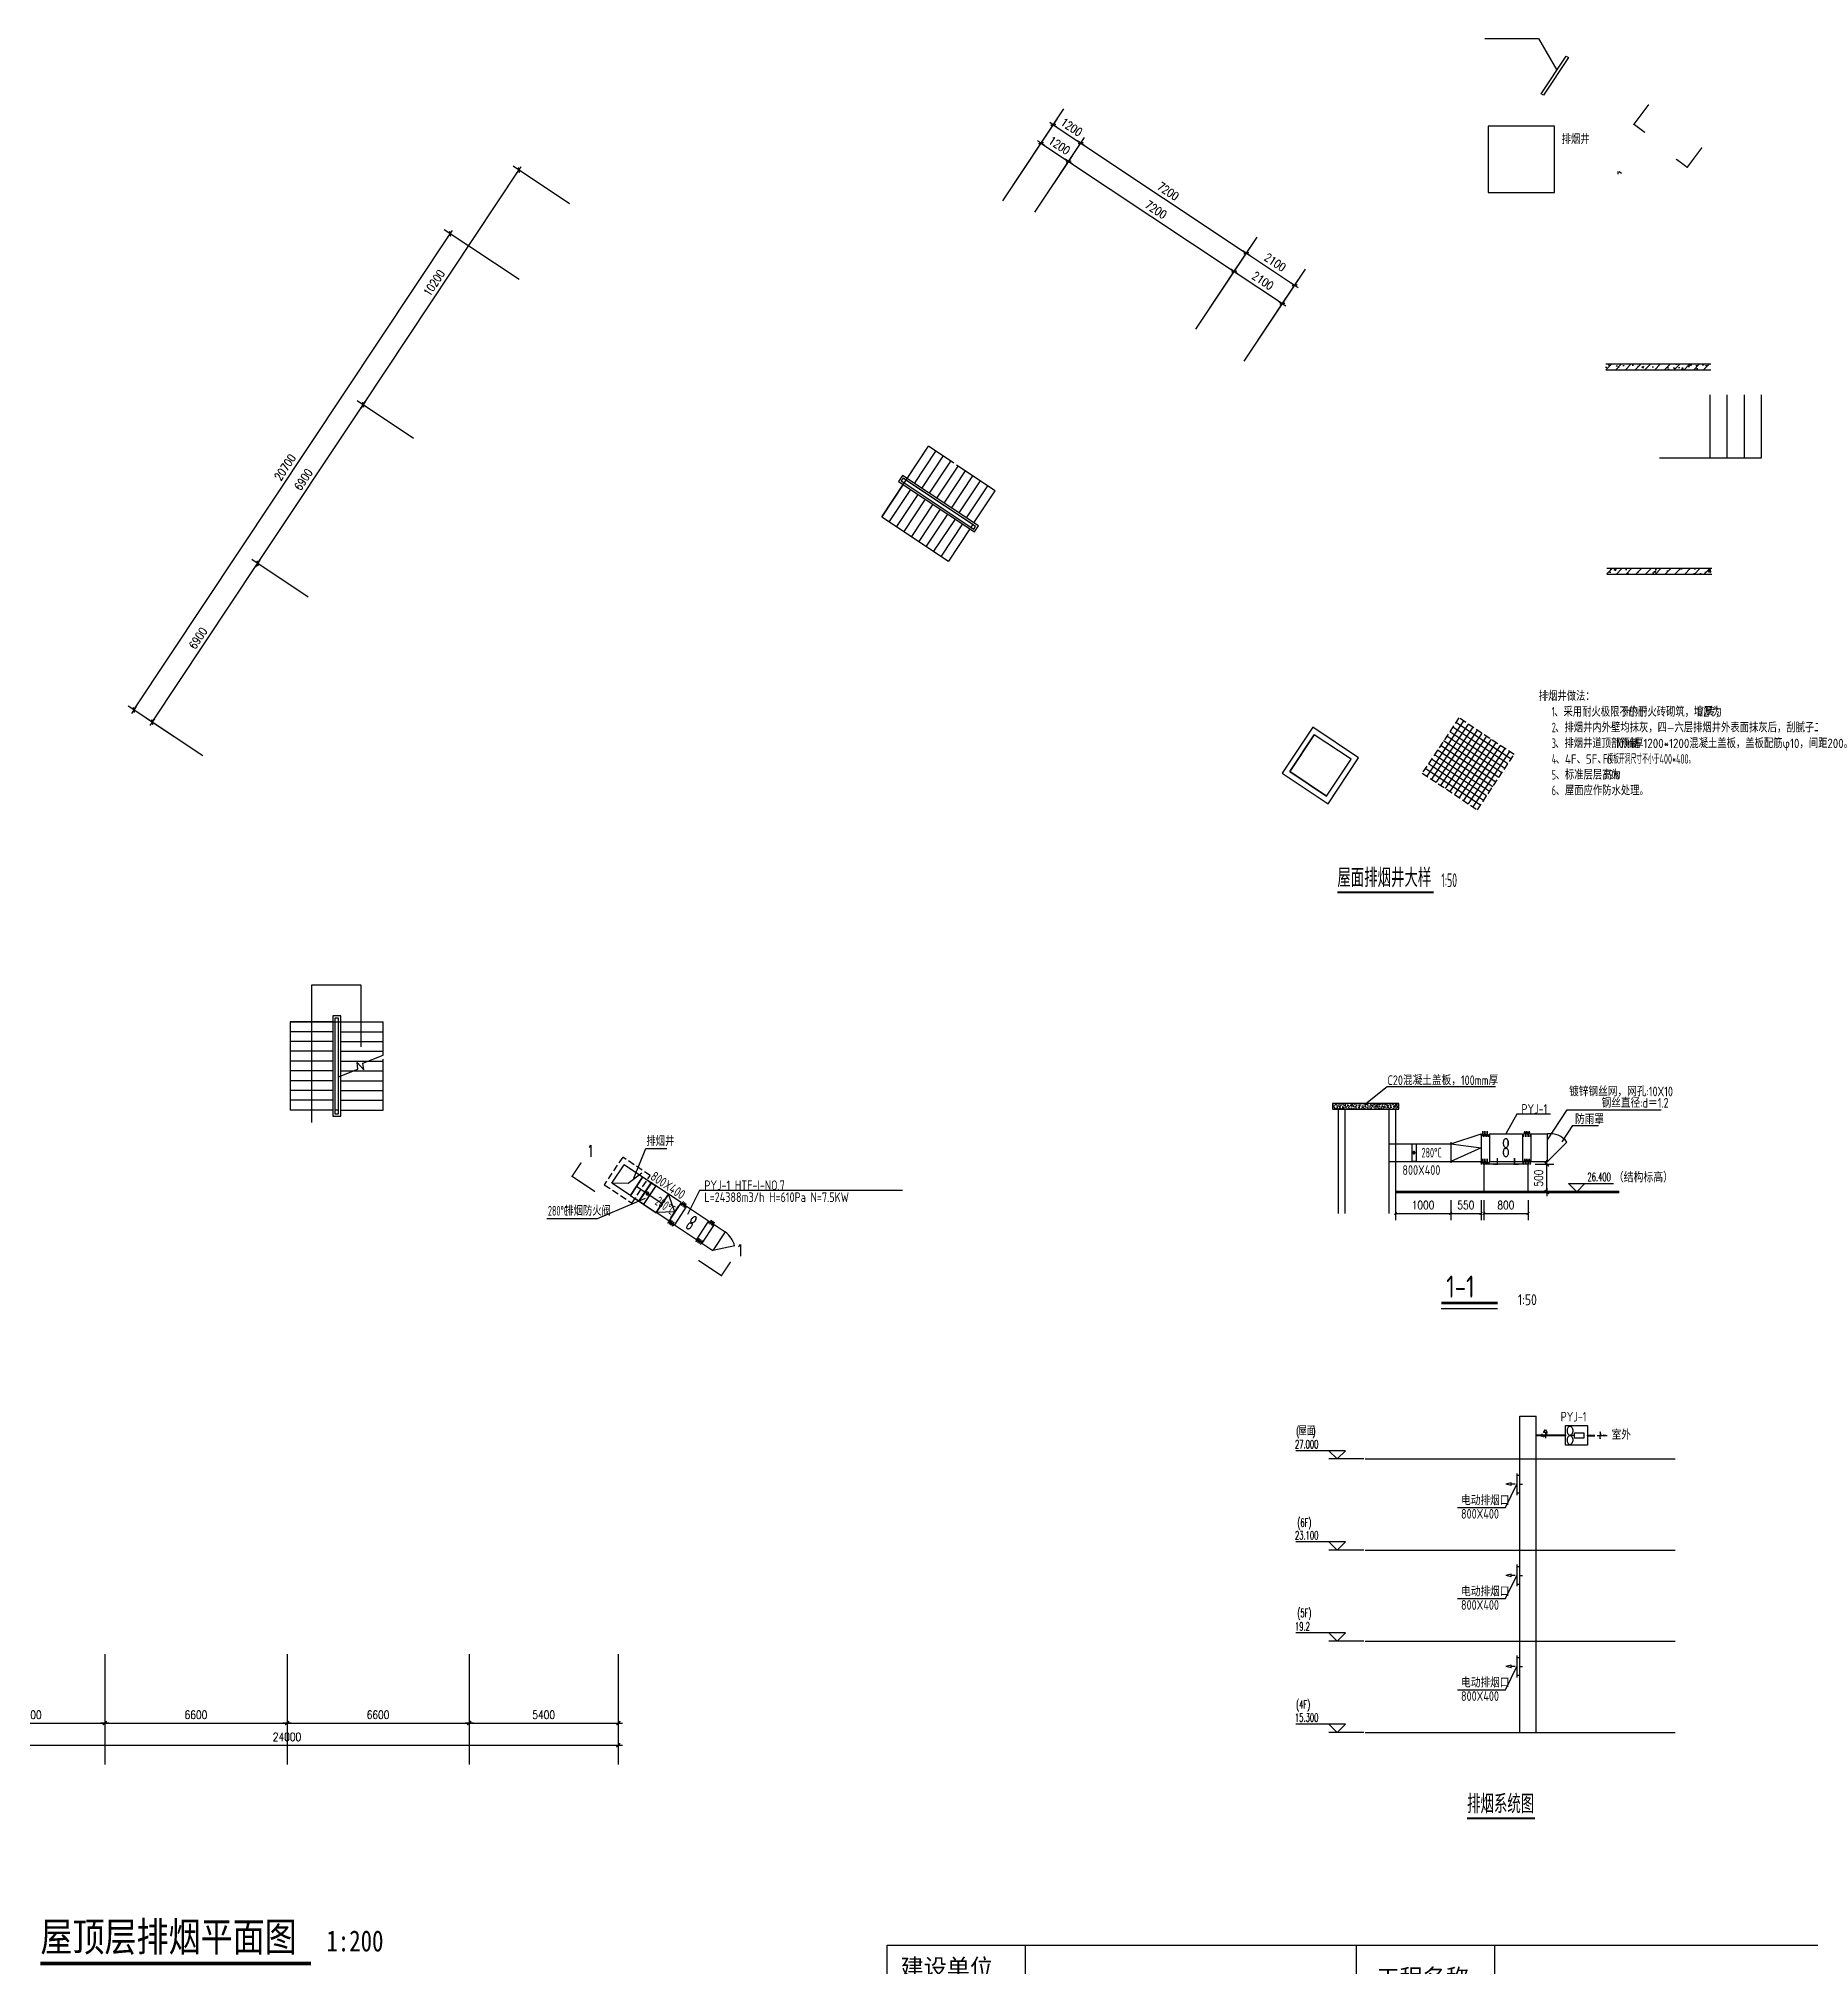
# Model space of a CAD drawing. Extents: x -149393 to 1177518, y -366685 to 296590.
# Drawn here: x 657691 to 721839, y -356060 to -286281 of the extents above; entities that cross this region are included whole.
import ezdxf
from ezdxf.enums import TextEntityAlignment as Align

# ---------------------------------------------------------------- set-up
doc = ezdxf.new("R2010")
doc.units = 0
doc.header["$LTSCALE"] = 1000
doc.header["$MEASUREMENT"] = 0
doc.linetypes.add('CENTER2', pattern=[1.125, 0.75, -0.125, 0.125, -0.125])
doc.linetypes.add('DASH', pattern=[0.35, 0.25, -0.1])
doc.layers.get('0').update_dxf_attribs({"linetype": 'CONTINUOUS'})
doc.layers.get('Defpoints').update_dxf_attribs({"linetype": 'CONTINUOUS'})
for name, color, linetype in [('A-WAL', 2, 'CONTINUOUS'), ('ACS_SFG_FK', 7, 'CONTINUOUS'), ('AXIS', 3, 'CONTINUOUS'), ('COLUMN', 9, 'CONTINUOUS'), ('DIM_ELEV', 3, 'CONTINUOUS'), ('DIM_SYMB', 3, 'CONTINUOUS'), ('DUCT-回风阀门', 7, 'CONTINUOUS'), ('DUCT-排烟中心线', 5, 'CENTER2'), ('DUCT-排烟法兰', 4, 'CONTINUOUS'), ('DUCT-排烟管', 2, 'CONTINUOUS'), ('DUCT-排烟管端线', 4, 'CONTINUOUS'), ('DUCT-排烟阀门', 7, 'CONTINUOUS'), ('DUCT-防排烟管设备', 7, 'CONTINUOUS'), ('JYFK', 2, 'CONTINUOUS'), ('PIPE-空冷凝水', 150, 'CENTER2'), ('PUB_DIM', 3, 'CONTINUOUS'), ('PUB_TEXT', 7, 'CONTINUOUS'), ('PUB_TITLE', 253, 'CONTINUOUS'), ('STAIR', 2, 'CONTINUOUS'), ('TEL_SYMB', 3, 'CONTINUOUS'), ('TH_TEXT', 7, 'CONTINUOUS'), ('WALL', 9, 'CONTINUOUS'), ('通风', 3, 'CONTINUOUS'), ('采暖', 6, 'CONTINUOUS'), ('防排烟', 3, 'CONTINUOUS')]:
    doc.layers.add(name, color=color, linetype=linetype)
doc.layers.add('DUCT-排风管', color=31, linetype='CONTINUOUS', lineweight=40)
doc.styles.add('_TCH_DIM', font='SIMPLEX', dxfattribs={"bigfont": 'GBCBIG'})
doc.styles.add('_TCH_LABEL', font='COMPLEX', dxfattribs={"bigfont": 'GBCBIG'})
doc.styles.add('_TEL_DIM', font='', dxfattribs={"width": 0.8, "height": 3.5})
doc.styles.add('_TXT', font='SIMPLEX.shx', dxfattribs={"width": 0.6})
doc.styles.add('DIM_FONT', font='SIMPLEX.shx', dxfattribs={"width": 0.8})
doc.styles.get("Standard").update_dxf_attribs({"font": 'gbenor.shx', "bigfont": 'gbcbig.shx'})
doc.styles.add('宋体', font='')
doc.styles.add('样式 1', font='TSSDENG', dxfattribs={"width": 0.8, "height": 3000, "bigfont": 'TSSDCHN'})
doc.styles.get('_TEL_DIM').set_extended_font_data('SimSun')
doc.styles.get('宋体').set_extended_font_data('SimSun')
doc.dimstyles.new('DIMN', dxfattribs={"dimtxt": 300, "dimasz": 1, "dimexe": 250, "dimexo": 300, "dimgap": 150, "dimtad": 1, "dimdec": 0, "dimdsep": 46, "dimtxsty": 'DIM_FONT', "dimblk": '_DIMX', "dimcen": 2.5, "dimclrt": 7, "dimadec": 0, "dimazin": 0, "dimtfac": 1, "dimtdec": 0, "dimtix": 1, "dimtmove": 2, "dimatfit": 3, "dimldrblk": '_DIMX', "dimfxl": 1, "dimtolj": 1, "dimarcsym": 0})
doc.dimstyles.new('DIMN$0', dxfattribs={"dimtxt": 300, "dimasz": 1, "dimexe": 250, "dimexo": 300, "dimgap": 150, "dimtad": 1, "dimdec": 0, "dimzin": 0, "dimdsep": 46, "dimtxsty": 'DIM_FONT', "dimblk": '_DIMX', "dimcen": 0.09, "dimclrt": 7, "dimadec": 0, "dimazin": 0, "dimtfac": 1, "dimtdec": 0, "dimtix": 1, "dimtmove": 2, "dimatfit": 3, "dimldrblk": '_DIMX', "dimfxl": 1, "dimtolj": 1, "dimtzin": 0, "dimarcsym": 0})

msp = doc.modelspace()

# ---------------------------------------------------------------- texts
at = {"color": 252, "style": '_TXT', "width": 0.6}
msp.add_text('26.400', height=300, dxfattribs=at).set_placement((713796.3, -327655.3))
at = {"layer": 'A-WAL', "color": 0, "style": '_TCH_DIM'}
msp.add_text('（结构标高）', height=357.45, dxfattribs=at).set_placement((714751, -327700))
at = {"layer": 'DIM_ELEV', "color": 7}
for s, style, width, p in [('(', '_TXT', 0.6, (703247.3, -336862.4)), ('屋面', '样式 1', 0.8, (703321.5, -336862.4)), (')', '_TXT', 0.6, (703840.5, -336862.4)), ('27.000', '_TXT', 0.6, (703203.1, -337334)), ('(6F)', '_TXT', 0.6, (703290.3, -340173.2)), ('23.100', '_TXT', 0.6, (703203.1, -340634)), ('(5F)', '_TXT', 0.6, (703290, -343448.1, -5541.1)), ('19.2', '_TXT', 0.6, (703203.1, -343934, -5541.1)), ('(4F)', '_TXT', 0.6, (703245.4, -346761)), ('15.300', '_TXT', 0.6, (703203.1, -347234))]:
    msp.add_text(s, height=300, dxfattribs=dict(at, style=style, width=width)).set_placement(p)
at = {"layer": 'DIM_SYMB', "color": 7}
for s, p in [('屋面排烟井大样', (704737.7, -317011.2)), ('排烟系统图', (709437.7, -350549.6))]:
    msp.add_text(s, height=675.18, dxfattribs=at).set_placement(p)
at = {"layer": 'DIM_SYMB', "color": 7, "width": 0.6}
msp.add_text('1:50', height=500, dxfattribs=at).set_placement((708501.3, -317011.2))
at = {"layer": 'DIM_SYMB', "color": 7, "style": '_TCH_LABEL', "width": 0.705882}
for p in [(677560.8, -326780.8), (682971.8, -330375.8)]:
    msp.add_text('1', height=425, dxfattribs=at).set_placement(p)
at = {"layer": 'DUCT-排烟阀门', "width": 0.6}
for rotation, p in [(0.063171, (707786.1, -326801.6, 3000)), (326.203875, (679991.9, -328482, 3000))]:
    msp.add_text('280%%dC', height=350, rotation=rotation, dxfattribs=at).set_placement(p)
at = {"layer": 'PUB_TEXT', "style": '样式 1', "width": 0.8}
for s, p in [('PYJ-1', (711404.6, -325217.6, -3000)), ('PYJ-1 HTF-I-NO.7  ', (681808.9, -327982.2)), ('L=24388m3/h H=610Pa N=7.5KW', (681808.9, -328414.3))]:
    msp.add_text(s, height=350, dxfattribs=at).set_placement(p)
msp.add_text('1:50', height=400, dxfattribs=at).set_placement((711622.2, -331951.3, 3000), align=Align.MIDDLE)
at = {"layer": 'TEL_SYMB', "color": 7, "style": '_TEL_DIM', "width": 0.8}
for s, height, p in [('屋顶层排烟平面图', 1063.29, (657761.2, -355550.9)), ('1:200', 759.49, (668118.8, -355550.9))]:
    msp.add_text(s, height=height, dxfattribs=at).set_placement(p)
at = {"layer": 'TH_TEXT'}
for s, height, p in [('排烟井', 337.59, (712863.2, -290099.8)), ('排烟井做法：', 337.59, (712033.9, -310265.1)), ('、采用耐火极限不小于', 337.59, (712591.3, -310834.9)), ('的耐火砖砌筑，墙厚为', 337.59, (715293.7, -310834.9)), ('砖；', 337.59, (718083.6, -310834.9)), ('、排烟井内外壁均抹灰，四—六层排烟井外表面抹灰后，刮腻子二遍，乳胶漆二遍；', 337.589, (712626.3, -311404.7)), ('、排烟井道顶部预制', 337.59, (712626.3, -311974.5)), ('厚1200*1200混凝土盖板，盖板配筋φ10，间距200。', 337.589, (715485.5, -311974.5)), ('、4F、5F、6', 337.59, (712643.8, -312544.3)), ('、标准层层高为', 337.59, (712643.8, -313114)), ('、屋面应作防水处理。', 337.59, (712643.8, -313683.8)), ('。', 337.6, (714819.6, -313114)), ('排烟井', 337.59, (679709.2, -326383.8)), ('排烟防火阀', 337.59, (676738.3, -328906.7))]:
    msp.add_text(s, height=height, dxfattribs=at).set_placement(p)
at = {"layer": 'TH_TEXT', "width": 0.6}
for s, p in [('1', (712503.8, -310834.9)), ('3h', (715048.7, -310834.9)), ('1/2', (717751.1, -310834.9)), ('2', (712503.8, -311404.7)), ('3', (712503.8, -311974.5)), ('100mm', (714838, -311974.5)), ('4', (712503.8, -312544.3)), ('F顶板开洞尺寸不小于400*400。', (714364, -312544.3)), ('5', (712503.8, -313114)), ('3.9m', (714364, -313114)), ('6', (712503.8, -313683.8)), ('280%%dC', (676143.3, -328906.7))]:
    msp.add_text(s, height=350, dxfattribs=at).set_placement(p)
at = {"layer": '通风', "color": 7, "style": '样式 1', "width": 0.8}
for s, height, p in [('C20混凝土盖板，100mm厚', 350, (706556.6, -324179.2)), ('镀锌钢丝网，网孔:10X10 ', 350, (713133.8, -324585.1)), ('钢丝直径:d＝1.2 ', 350, (714308.4, -324999.3)), ('防雨罩 ', 350, (713347.4, -325590.5)), ('800X400', 350, (707094.4, -327431.1)), ('1-1', 800, (708682.2, -331877.1, 3000)), ('PYJ-1', 350, (712826.7, -336362.9)), ('电动排烟口', 350, (709220.6, -339392.8)), ('800X400', 350, (709217.1, -339880.5)), ('电动排烟口', 350, (709220.6, -342692.8)), ('800X400', 350, (709217.1, -343180.5)), ('电动排烟口', 350, (709220.6, -345992.8)), ('800X400', 350, (709217.1, -346480.5))]:
    msp.add_text(s, height=height, dxfattribs=at).set_placement(p)
msp.add_text('800X400', height=350, rotation=326.4, dxfattribs=at).set_placement((679823, -327574.4))
msp.add_text('室外', height=350, dxfattribs=at).set_placement((715024.5, -336841.3, -6041.1), align=Align.MIDDLE_CENTER)

# ---------------------------------------------------------------- blocks, each defined once
blk = doc.blocks.new('TRUIO')
at = {"layer": '通风'}
for p, q in [((115223, 200785), (115223, 200285)), ((115373, 200785), (115373, 200285)), ((115373, 200785), (115973, 200785)), ((115973, 200785), (115973, 200285)), ((116123, 200785), (116123, 200285)), ((115373, 200285), (115973, 200285))]:
    blk.add_line(p, q, dxfattribs=at)
at = {"layer": '通风', "extrusion": (0, 0, -1)}
for centre, major_axis, start_param, end_param in [((115795, 200619), (165, 0), 3.141593, 3.349067), ((115795, 200619), (-165, 0), -0.207474, 0), ((115734, 200632), (103, 0), 3.349067, 3.611778), ((115696, 200651), (-60.4, 0), 0.470186, 0.886939), ((115673, 200680), (23, 0), 4.028532, 4.712389), ((115673, 200680), (-23, 0), 1.570796, 2.254653), ((115649, 200651), (60.4, 0), -0.886939, -0.470186), ((115611, 200632), (103, 0), -0.470186, -0.207474), ((115551, 200619), (-165, 0), 2.934119, 3.141593), ((115551, 200619), (165, 0), 0, 0.207474), ((115795, 200453), (165, 0), 3.141593, 3.349067), ((115795, 200453), (-165, 0), -0.207474, 0), ((115734, 200607), (-103, 0), -0.470186, -0.207474), ((115734, 200465), (103, 0), 3.349067, 3.611778), ((115734, 200440), (-103, 0), -0.470186, -0.207474), ((115696, 200588), (60.4, 0), 2.254653, 2.671407), ((115696, 200484), (-60.4, 0), 0.470186, 0.886939), ((115696, 200421), (60.4, 0), 2.254653, 2.671407), ((115673, 200559), (-23, 0), -1.570796, -0.886939), ((115673, 200513), (23, 0), 4.028532, 4.712389), ((115673, 200392), (-23, 0), -1.570796, -0.886939), ((115673, 200559), (-23, 0), 4.028532, 4.712389), ((115673, 200513), (23, 0), 4.712389, 5.396246), ((115673, 200392), (23, 0), 0.886939, 1.570796), ((115649, 200588), (-60.4, 0), 3.611778, 4.028532), ((115649, 200484), (60.4, 0), -0.886939, -0.470186), ((115649, 200421), (-60.4, 0), 3.611778, 4.028532), ((115611, 200607), (-103, 0), 3.349067, 3.611778), ((115611, 200465), (103, 0), -0.470186, -0.207474), ((115611, 200440), (-103, 0), 3.349067, 3.611778), ((115551, 200453), (-165, 0), 2.934119, 3.141593), ((115551, 200453), (165, 0), 0, 0.207474)]:
    blk.add_ellipse(centre, major_axis=major_axis, ratio=0.986111, start_param=start_param, end_param=end_param, dxfattribs=at)
at = {"layer": '通风'}
for centre, major_axis, start_param, end_param in [((115611, 200632), (-103, 0), 3.349067, 3.611778), ((115551, 200619), (-165, 0), 3.141593, 3.349067), ((115551, 200619), (165, 0), -0.207474, 0)]:
    blk.add_ellipse(centre, major_axis=major_axis, ratio=0.986111, start_param=start_param, end_param=end_param, dxfattribs=at)
blk.add_point((115673, 200524), dxfattribs=at)
at = {"layer": '采暖'}
for p, q in [((115233, 200735), (115223, 200785)), ((115253, 200835), (115233, 200735)), ((115273, 200735), (115253, 200835)), ((115293, 200835), (115273, 200735)), ((115313, 200735), (115293, 200835)), ((115333, 200835), (115313, 200735)), ((115353, 200735), (115333, 200835)), ((115373, 200785), (115353, 200735)), ((115973, 200785), (115993, 200735)), ((115993, 200735), (116013, 200835)), ((116013, 200835), (116033, 200735)), ((116033, 200735), (116053, 200835)), ((116053, 200835), (116073, 200735)), ((116073, 200735), (116093, 200835)), ((116093, 200835), (116113, 200735)), ((116113, 200735), (116123, 200785)), ((115233, 200235), (115223, 200285)), ((115253, 200335), (115233, 200235)), ((115273, 200235), (115253, 200335)), ((115293, 200335), (115273, 200235)), ((115313, 200235), (115293, 200335)), ((115333, 200335), (115313, 200235)), ((115353, 200235), (115333, 200335)), ((115373, 200285), (115353, 200235)), ((115973, 200285), (115993, 200235)), ((115993, 200235), (116013, 200335)), ((116013, 200335), (116033, 200235)), ((116033, 200235), (116053, 200335)), ((116053, 200335), (116073, 200235)), ((116073, 200235), (116093, 200335)), ((116093, 200335), (116113, 200235)), ((116113, 200235), (116123, 200285))]:
    blk.add_line(p, q, dxfattribs=at)
blk = doc.blocks.new('_ArchTick')
at = {"color": 0, "linetype": 'ByBlock', "const_width": 0.4}
blk.add_lwpolyline([(-0.5, -0.5), (0.5, 0.5)], dxfattribs=at)
blk = doc.blocks.new('*D774')
at = {"layer": 'Defpoints', "color": 0, "transparency": 16777216}
for p in [(706844, -328049), (708844, -328049), (708844, -328825)]:
    blk.add_point(p, dxfattribs=at)
at = {"layer": 'PUB_DIM', "color": 0, "lineweight": -2, "transparency": 16777216}
for p, q in [((706844, -328349), (706844, -329075)), ((708844, -328349), (708844, -329075)), ((706844, -328825), (708844, -328825))]:
    blk.add_line(p, q, dxfattribs=at)
at = {"layer": 'PUB_DIM', "color": 0, "lineweight": -2, "transparency": 16777216, "xscale": 100, "yscale": 100, "zscale": 100, "rotation": 180}
blk.add_blockref('_ArchTick', (706844, -328825), dxfattribs=at)
at = {"layer": 'PUB_DIM', "color": 0, "lineweight": -2, "transparency": 16777216, "xscale": 100, "yscale": 100, "zscale": 100}
blk.add_blockref('_ArchTick', (708844, -328825), dxfattribs=at)
at = {"layer": 'PUB_DIM', "color": 7, "transparency": 16777216, "insert": (707844, -328525), "char_height": 300, "attachment_point": 5, "style": 'DIM_FONT'}
blk.add_mtext('\\A1;1000', dxfattribs=at)
blk = doc.blocks.new('*D679')
at = {"layer": 'Defpoints', "color": 0, "transparency": 16777216}
for p in [(708844, -328049), (709944, -328049), (709944, -328825)]:
    blk.add_point(p, dxfattribs=at)
at = {"layer": 'PUB_DIM', "color": 0, "lineweight": -2, "transparency": 16777216}
for p, q in [((708844, -328349), (708844, -329075)), ((709944, -328349), (709944, -329075)), ((708844, -328825), (709944, -328825))]:
    blk.add_line(p, q, dxfattribs=at)
at = {"layer": 'PUB_DIM', "color": 0, "lineweight": -2, "transparency": 16777216, "xscale": 100, "yscale": 100, "zscale": 100, "rotation": 180}
blk.add_blockref('_ArchTick', (708844, -328825), dxfattribs=at)
at = {"layer": 'PUB_DIM', "color": 0, "lineweight": -2, "transparency": 16777216, "xscale": 100, "yscale": 100, "zscale": 100}
blk.add_blockref('_ArchTick', (709944, -328825), dxfattribs=at)
at = {"layer": 'PUB_DIM', "color": 7, "transparency": 16777216, "insert": (709394, -328525), "char_height": 300, "attachment_point": 5, "style": 'DIM_FONT'}
blk.add_mtext('\\A1;550', dxfattribs=at)
blk = doc.blocks.new('*D775')
at = {"layer": 'Defpoints', "color": 0, "transparency": 16777216}
for p in [(710044, -328049), (711644, -328049), (711644, -328825)]:
    blk.add_point(p, dxfattribs=at)
at = {"layer": 'PUB_DIM', "color": 0, "lineweight": -2, "transparency": 16777216}
for p, q in [((710044, -328349), (710044, -329075)), ((711644, -328349), (711644, -329075)), ((710044, -328825), (711644, -328825))]:
    blk.add_line(p, q, dxfattribs=at)
at = {"layer": 'PUB_DIM', "color": 0, "lineweight": -2, "transparency": 16777216, "xscale": 100, "yscale": 100, "zscale": 100, "rotation": 180}
blk.add_blockref('_ArchTick', (710044, -328825), dxfattribs=at)
at = {"layer": 'PUB_DIM', "color": 0, "lineweight": -2, "transparency": 16777216, "xscale": 100, "yscale": 100, "zscale": 100}
blk.add_blockref('_ArchTick', (711644, -328825), dxfattribs=at)
at = {"layer": 'PUB_DIM', "color": 7, "transparency": 16777216, "insert": (710844, -328525), "char_height": 300, "attachment_point": 5, "style": 'DIM_FONT'}
blk.add_mtext('\\A1;800', dxfattribs=at)
blk = doc.blocks.new('_DIMX')
blk.add_line((-150, 0), (150, 0))
at = {"const_width": 50}
blk.add_lwpolyline([(-70, -70), (70, 70)], dxfattribs=at)
blk = doc.blocks.new('yruiokiio')
for p, q in [((201810, 122150, 2600), (201810, 121363, 2600)), ((201710, 121757, 2600), (201610, 121757, 2600)), ((201710, 121442, 2600), (201710, 122072, 2600)), ((201710, 122072, 2600), (201810, 122072, 2600)), ((201810, 121442, 2600), (201710, 121442, 2600)), ((201879, 121757, 2600), (202022, 121757, 2600)), ((202022, 121707, 2600), (202022, 121806, 2600)), ((202022, 121806, 2600), (202207, 121757, 2600)), ((202022, 121707, 2600), (202207, 121757, 2600))]:
    blk.add_line(p, q)
blk = doc.blocks.new('SFFH3')
for p, q in [((-4, 0.3), (-5.8, 0)), ((-4, -0.3), (-5.8, 0)), ((-4, 0), (-4, 0.3)), ((0, 0), (-4, 0)), ((-4, 0), (-4, -0.3)), ((-1.9, 2), (-1.9, 0)), ((-1.4, 0), (-1.9, 2)), ((-2.4, 0), (-1.9, -2)), ((-1.9, -2), (-1.9, 0))]:
    blk.add_line(p, q)
blk = doc.blocks.new('$轴流风机$00000011')
for p, q in [((-500, 500, 0), (-500, -500, 0)), ((500, 500, 0), (-500, 500, 0)), ((-339, 135, 0), (-339, -135, 0)), ((88, 135, 0), (-339, 135, 0)), ((88, -135, 0), (88, 135, 0)), ((88, 0, 0), (288, 0, 0)), ((500, -500, 0), (500, 500, 0)), ((-500, -500, 0), (500, -500, 0)), ((-339, -135, 0), (88, -135, 0))]:
    blk.add_line(p, q)
for centre, radius, start, end in [((633, 238, 0), 465, 168.11261, 180), ((633, 238, 0), 465, 180, 191.88739), ((462, 274, 0), 291, 153.06034, 168.11261), ((462, 202, 0), 291, 191.88739, 206.93966), ((355, 329, 0), 170, 129.18213, 153.06034), ((355, 148, 0), 170, 206.93966, 230.81787), ((288, 410, 0), 64.8, 90, 129.18213), ((288, 66, 0), 64.8, 230.81787, 270), ((288, 410, 0), 64.8, 50.81787, 90), ((288, 66, 0), 64.8, 270, 309.18213), ((222, 329, 0), 170, 26.93966, 50.81787), ((222, 148, 0), 170, 309.18213, 333.06034), ((115, 274, 0), 291, 11.88739, 26.93966), ((115, 202, 0), 291, 333.06034, 348.11261), ((-56, 238, 0), 465, 0, 11.88739), ((-56, 238, 0), 465, 348.11261, 0), ((633, -238, 0), 465, 168.11261, 180), ((633, -238, 0), 465, 180, 191.88739), ((462, -202, 0), 291, 153.06034, 168.11261), ((462, -274, 0), 291, 191.88739, 206.93966), ((355, -148, 0), 170, 129.18213, 153.06034), ((355, -329, 0), 170, 206.93966, 230.81787), ((288, -66, 0), 64.8, 90, 129.18213), ((288, -410, 0), 64.8, 230.81787, 270), ((288, -66, 0), 64.8, 50.81787, 90), ((288, -410, 0), 64.8, 270, 309.18213), ((222, -148, 0), 170, 26.93966, 50.81787), ((222, -329, 0), 170, 309.18213, 333.06034), ((115, -202, 0), 291, 11.88739, 26.93966), ((115, -274, 0), 291, 333.06034, 348.11261), ((-56, -238, 0), 465, 0, 11.88739), ((-56, -238, 0), 465, 348.11261, 0)]:
    blk.add_arc(centre, radius, start, end)
for p in [(-500, 0, 0), (500, 0, 0)]:
    blk.add_point(p)
blk = doc.blocks.new('_FZHK')
blk.add_lwpolyline([(-0.5, -0.5), (0.5, -0.5), (0.5, 0.5), (-0.5, 0.5)], close=True)
blk = doc.blocks.new('会签栏')
at = {"layer": 'PUB_TITLE', "color": 4, "lineweight": 30}
blk.add_lwpolyline([(-18000, 0), (-18000, 4700), (0, 4700)], dxfattribs=at)
at = {"layer": 'PUB_TITLE', "color": 4}
for points in [[(-15500, 4700), (-15500, 0)], [(-9500, 0), (-9500, 4700)], [(-7000, 4700), (-7000, 3525)], [(-9500, 3917), (-18000, 3917)], [(-13500, 3917), (-13500, 3133)], [(-11500, 3917), (-11500, 3133)], [(-9500, 3525), (0, 3525)], [(-8500, 3525), (-8500, 0)], [(-3500, 3525), (-3500, 0)], [(-2000, 3525), (-2000, 0)], [(-9500, 3133), (-18000, 3133)], [(-9500, 2350), (-18000, 2350)], [(-13500, 2350), (-13500, 1567)], [(-11500, 2350), (-11500, 1567)], [(-3500, 2350), (0, 2350)], [(-9500, 1567), (-18000, 1567)], [(-3500, 1175), (0, 1175)], [(-9500, 783), (-18000, 783)], [(-13500, 783), (-13500, 0)], [(-11500, 783), (-11500, 0)]]:
    blk.add_lwpolyline(points, dxfattribs=at)
at = {"layer": 'PUB_TITLE'}
for p in [(-9500, 3917), (-9500, 3133), (-9500, 2350), (-9500, 1567), (-3500, 1175), (-9500, 783)]:
    blk.add_point(p, dxfattribs=at)
at = {"layer": 'PUB_TITLE', "color": 4}
blk.add_point((-3500, 2350), dxfattribs=at)
at = {"lineweight": -3, "style": '宋体'}
for s, p in [('建设单位', (-17758, 4147)), ('工程名称', (-9140, 3965)), ('技术负责人', (-17828, 3363)), ('现场代表', (-13405, 3363)), ('监理单位', (-17758, 2580)), ('图', (-9206, 2624)), ('图别', (-3241, 2796)), ('总  监', (-17560, 1797)), ('现场监理', (-13405, 1797)), ('图号', (-3241, 1621)), ('名', (-9206, 1049)), ('施工单位', (-17758, 1013)), ('日期', (-3241, 446)), ('技术负责人', (-17828, 230)), ('编制人', (-13134, 230))]:
    blk.add_text(s, height=307, dxfattribs=at).set_placement(p)
blk = doc.blocks.new('dfhgfjghkhjk')
at = {"color": 59}
for p, q in [((1120286.6, -82824.4), (1120286.6, -77836.9)), ((1120286.6, -77836.9), (1122062, -77836.9)), ((1122062, -77836.9), (1122062, -80086.5))]:
    blk.add_line(p, q, dxfattribs=at)
at = {"layer": 'AXIS'}
for p, q in [((1145316.4, -49445.7), (1147530, -46114)), ((1152313, -54094.2), (1154526.5, -50762.5)), ((1154062.1, -55256.3), (1156275.7, -51924.6)), ((1079465.9, -64889.7), (1076265.9, -67289.7)), ((1081445.9, -67529.7), (1078245.9, -69929.7)), ((1081445.9, -67529.7), (1078245.9, -69929.7)), ((1086485.9, -74249.7), (1083285.9, -76649.7)), ((1081111.1, -78948.7), (1077111.1, -78948.7)), ((1090805.9, -80009.7), (1087605.9, -82409.7)), ((1081111.1, -85548.7), (1077111.1, -85548.7)), ((1081111.1, -85548.7), (1077111.1, -85548.7)), ((1081111.1, -90948.7), (1077111.1, -90948.7)), ((1081111.1, -90948.7), (1077111.1, -90948.7)), ((1081111.1, -98748.7), (1077111.1, -98748.7)), ((1107389.2, -102074.4), (1107389.2, -106074.4)), ((1112789.2, -102074.4), (1112789.2, -106074.4)), ((1119389.2, -102074.4), (1119389.2, -106074.4)), ((1125989.2, -102074.4), (1125989.2, -106074.4)), ((1131389.2, -102074.4), (1131389.2, -106074.4))]:
    blk.add_line(p, q, dxfattribs=at)
at = {"layer": 'STAIR', "color": 59}
for p, q in [((1090971.9, -56410.1), (1088648.3, -58152.9)), ((1091811, -57529), (1090971.9, -56410.1)), ((1090971.9, -56410.1), (1092807.9, -58858.1)), ((1090778.3, -58303.5), (1089939.2, -57184.7)), ((1091036.5, -58109.9), (1090197.4, -56991.1)), ((1091294.7, -57916.2), (1090455.6, -56797.4)), ((1091552.9, -57722.6), (1090713.8, -56603.8)), ((1090003.7, -58884.4), (1089164.6, -57765.6)), ((1091968.8, -57410.6), (1089329.6, -59390.1)), ((1090261.9, -58690.8), (1089422.8, -57572)), ((1091954.5, -57511), (1089430, -59404.4)), ((1089487.4, -59600.4), (1092126.6, -57621)), ((1089501.7, -59500), (1092026.2, -57606.7)), ((1091854.1, -57586.3), (1089530.4, -59329.1)), ((1090520.1, -58497.2), (1089681, -57378.3)), ((1090583, -58689.1), (1091925.8, -57682)), ((1092026.2, -57606.7), (1091954.5, -57511)), ((1092126.6, -57621), (1091968.8, -57410.6)), ((1091968.8, -57739.3), (1092807.9, -58858.1)), ((1089487.4, -59271.7), (1088648.3, -58152.9)), ((1089745.6, -59078.1), (1088906.4, -57959.3)), ((1090936.1, -58513.9), (1091481.6, -59241.2)), ((1091194.3, -58320.3), (1092033.4, -59439.1)), ((1091452.5, -58126.6), (1092291.6, -59245.4)), ((1091710.6, -57933), (1092549.8, -59051.8)), ((1140930.1, -60887.9), (1142623.5, -58339.1)), ((1141849.5, -59504), (1142623.5, -58339.1)), ((1142118.3, -59682.6), (1142892.3, -58517.7)), ((1143537.7, -58946.5), (1142623.5, -58339.1)), ((1089602.1, -59424.7), (1090480.2, -58766.2)), ((1089903.3, -59288.5), (1090742.4, -60407.3)), ((1090161.5, -59094.8), (1091000.6, -60213.6)), ((1090419.7, -58901.2), (1091258.8, -60020)), ((1090480.2, -58766.2), (1091068.6, -59127.7)), ((1090583, -58689.1), (1091158.5, -59042.7)), ((1090677.9, -58707.5), (1090733.3, -58781.4)), ((1090928.5, -59041.6), (1091517, -59826.3)), ((1091068.6, -59127.7), (1091223.5, -58981.1)), ((1091223.5, -58981.1), (1091159, -59296.1)), ((1091159, -59296.1), (1091321.1, -59142.6)), ((1091231.3, -59227.7), (1091827.1, -59593.8)), ((1091321.1, -59142.6), (1091929.9, -59516.7)), ((1091929.9, -59516.7), (1092807.9, -58858.1)), ((1142387.2, -59861.2), (1143161.1, -58696.3)), ((1142656, -60039.8), (1143429.9, -58874.9)), ((1142924.8, -60218.4), (1143698.7, -59053.5)), ((1143193.6, -60397), (1143967.5, -59232.1)), ((1145042.8, -59946.5), (1143644.7, -59017.7)), ((1089329.6, -59390.1), (1089487.4, -59600.4)), ((1089430, -59404.4), (1089501.7, -59500)), ((1089602.1, -59424.7), (1089530.4, -59329.1)), ((1089645.1, -59482.1), (1090484.3, -60600.9)), ((1090484.3, -60600.9), (1091827.1, -59593.8)), ((1091676.7, -59501.4), (1091775.2, -59632.7)), ((1141704, -59723), (1140930.1, -60887.9)), ((1141972.8, -59901.6), (1141198.9, -61066.5)), ((1141685.3, -59394.8), (1141539.7, -59613.9)), ((1141539.7, -59613.9), (1144287.6, -61439.6)), ((1141705.3, -59494.3), (1141639.2, -59593.8)), ((1141639.2, -59593.8), (1144267.5, -61340.1)), ((1144433.1, -61220.5), (1141685.3, -59394.8)), ((1144333.7, -61240.6), (1141705.3, -59494.3)), ((1141743.7, -59663.3), (1144163, -61270.7)), ((1143207.9, -60492.6), (1141809.8, -59563.7)), ((1143462.4, -60575.6), (1144236.3, -59410.7)), ((1143731.2, -60754.2), (1144505.1, -59589.3)), ((1144000, -60932.8), (1144774, -59767.9)), ((1144268.8, -61111.4), (1145042.8, -59946.5)), ((1142241.6, -60080.2), (1141467.7, -61245.1)), ((1142510.4, -60258.8), (1141736.5, -61423.7)), ((1142779.3, -60437.4), (1142005.3, -61602.3)), ((1143048.1, -60616), (1142274.1, -61780.9)), ((1144229.1, -61171.1), (1143314.9, -60563.7)), ((1140930.1, -60887.9), (1143349.4, -62495.3)), ((1143316.9, -60794.6), (1142542.9, -61959.5)), ((1143585.7, -60973.2), (1142811.8, -62138.1)), ((1143854.5, -61151.8), (1143080.6, -62316.7)), ((1144123.3, -61330.4), (1143349.4, -62495.3)), ((1144229.1, -61171.1), (1144163, -61270.7)), ((1144267.5, -61340.1), (1144333.7, -61240.6)), ((1144287.6, -61439.6), (1144433.1, -61220.5)), ((1119509.2, -79185.4), (1119509.2, -82374.8)), ((1121044.8, -79185.4), (1119509.2, -79185.4)), ((1119509.2, -79185.4), (1122869.2, -79185.4)), ((1121044.8, -79539.8), (1119509.2, -79539.8)), ((1121333.5, -78968.9), (1121044.8, -78968.9)), ((1121044.8, -78968.9), (1121044.8, -82591.4)), ((1121254.8, -79047.6), (1121123.5, -79047.6)), ((1121123.5, -79047.6), (1121123.5, -82512.6)), ((1121123.5, -79185.4), (1121123.5, -82374.8)), ((1121254.8, -82512.6), (1121254.8, -79047.6)), ((1121254.8, -81028.5), (1121254.8, -79185.4)), ((1121333.5, -82591.4), (1121333.5, -78968.9)), ((1121333.5, -79185.4), (1122869.2, -79185.4)), ((1121333.5, -79539.8), (1122869.2, -79539.8)), ((1122869.2, -80390.6), (1122869.2, -79185.4)), ((1121044.8, -79894.2), (1119509.2, -79894.2)), ((1121333.5, -79894.2), (1122869.2, -79894.2)), ((1121044.8, -80248.6), (1119509.2, -80248.6)), ((1121044.8, -80602.9), (1119509.2, -80602.9)), ((1121254.8, -81169.6), (1121960.1, -80890.9)), ((1121333.5, -80248.6), (1122869.2, -80248.6)), ((1121333.5, -80602.9), (1122331.8, -80602.9)), ((1121960.1, -80890.9), (1121933.3, -80658.3)), ((1121933.3, -80658.3), (1122167.5, -80922.4)), ((1122139.5, -80678.9), (1122869.2, -80390.6)), ((1122167.5, -80922.4), (1122139.5, -80678.9)), ((1122331.8, -80602.9), (1122869.2, -80602.9)), ((1122869.2, -82374.8), (1122869.2, -80531.7)), ((1121044.8, -80957.3), (1119509.2, -80957.3)), ((1121044.8, -81311.7), (1119509.2, -81311.7)), ((1121254.8, -82374.8), (1121254.8, -81169.6)), ((1121333.5, -80957.3), (1121792.1, -80957.3)), ((1121333.5, -81311.7), (1122869.2, -81311.7)), ((1121792.1, -80957.3), (1122869.2, -80957.3)), ((1121044.8, -81666.1), (1119509.2, -81666.1)), ((1121044.8, -82020.4), (1119509.2, -82020.4)), ((1121333.5, -81666.1), (1122869.2, -81666.1)), ((1121333.5, -82020.4), (1122869.2, -82020.4)), ((1121044.8, -82374.8), (1119509.2, -82374.8)), ((1121044.8, -82591.4), (1121333.5, -82591.4)), ((1121254.8, -82374.8), (1121123.5, -82374.8)), ((1121123.5, -82512.6), (1121254.8, -82512.6)), ((1121333.5, -82374.8), (1122869.2, -82374.8))]:
    blk.add_line(p, q, dxfattribs=at)
at = {"layer": 'TEL_SYMB', "color": 59, "elevation": 1793}
blk.add_lwpolyline([(1088960.2, -58837.8, 0, 0, 0), (1091986.8, -56567.9, 0, 0, 0), (1092940.6, -57839.7, 0, 0, 0), (1091621, -58829.5, 95.6, 0, 0), (1091334.1, -59044.6, 0, 0, 0)], format="xyseb", dxfattribs=at)
at = {"layer": 'TEL_SYMB', "color": 59}
for points in [[(1089914.1, -60109.6, 0, 0, 0), (1090789.1, -59453.4, 95.6, 0, 0), (1091075.9, -59238.3, 0, 0, 0)], [(1144770.4, -60648.1, 0, 0, 0), (1143859.4, -60042.9, 95.6, 0, 0), (1143560.7, -59844.4, 0, 0, 0)], [(1122062, -78577.4, 0, 0, 0), (1122062, -79778.3, 105, 0, 0), (1122062, -80172, 0, 0, 0)], [(1122062, -82552, 0, 0, 0), (1122062, -81351.1, 105, 0, 0), (1122062, -80957.3, 0, 0, 0)]]:
    blk.add_lwpolyline(points, format="xyseb", dxfattribs=at)
at = {"layer": 'AXIS'}
for p1, p2, distance in [((1145316.4, -49445.7), (1146315.9, -50109.7), 3300), ((1145316.4, -49445.7), (1146315.9, -50109.7), 2500), ((1146315.9, -50109.7), (1152313, -54094.2), 3300), ((1088597, -51492.6), (1090197, -50292.6), 3300), ((1088597, -51492.6), (1090197, -50292.6), 2500), ((1146315.9, -50109.7), (1152313, -54094.2), 2500), ((1083317, -55452.6), (1088597, -51492.6), 3300), ((1124225.9, -58217.8), (1129870.5, -49722), 2500), ((1083317, -55452.6), (1088597, -51492.6), 2500), ((1116589.1, -69712.2), (1128044.3, -52470.7), 3300), ((1152313, -54094.2), (1154062.1, -55256.3), 3300), ((1152313, -54094.2), (1154062.1, -55256.3), 2500), ((1078037, -59412.6), (1083317, -55452.6), 3300), ((1078037, -59412.6), (1083317, -55452.6), 2500), ((1120407.5, -63965), (1124225.9, -58217.8), 2500), ((1116589.1, -69712.2), (1120407.5, -63965), 2500), ((1079465.9, -64889.7), (1099446, -91529.7), -3300), ((1079465.9, -64889.7), (1081445.9, -67529.7), -2500), ((1081445.9, -67529.7), (1086485.9, -74249.7), -2500), ((1086485.9, -74249.7), (1090805.9, -80009.7), -2500), ((1080811.1, -98748.7), (1080811.1, -78948.7), 3000), ((1081111.1, -85548.7), (1081111.1, -78948.7), 2500), ((1090805.9, -80009.7), (1095125.9, -85769.7), -2500), ((1081111.1, -90948.7), (1081111.1, -85548.7), 2500), ((1095125.9, -85769.7), (1099446, -91529.7), -2500), ((1081111.1, -98748.7), (1081111.1, -90948.7), 2500), ((1107389.2, -102074.4), (1112789.2, -102074.4), -2500), ((1107389.2, -102074.4), (1131389.2, -102074.4), -3300), ((1112789.2, -102074.4), (1119389.2, -102074.4), -2500), ((1119389.2, -102074.4), (1125989.2, -102074.4), -2500), ((1125989.2, -102074.4), (1131389.2, -102074.4), -2500)]:
    blk.add_aligned_dim(p1=p1, p2=p2, distance=distance, dimstyle='DIMN', dxfattribs=at).render()

# ---------------------------------------------------------------- dimensions: what is measured, and where the dimension line sits
at = {"layer": 'PUB_DIM'}
msp.add_linear_dim(base=(712327.7, -327048.6), p1=(711608.5, -328048.6), p2=(711608.5, -327048.6), angle=90, text='500', dimstyle='DIMN', dxfattribs=at).render()
for base, p1, p2, text, picture, middle in [((708844.4, -328825.1), (706844.4, -328048.6), (708844.4, -328048.6), '1000', '*D774', (707844.4, -328525.1)), ((709944.4, -328825.1), (708844.4, -328048.6), (709944.4, -328048.6), '550', '*D679', (709394.4, -328525.1)), ((711644.4, -328825.1), (710044.4, -328048.6), (711644.4, -328048.6), '800', '*D775', (710844.4, -328525.1))]:
    dim = msp.add_linear_dim(base=base, p1=p1, p2=p2, text=text, dimstyle='DIMN$0', override={"dimasz": 100, "dimblk": 'ArchTick', "dimadec": 2, "dimazin": 2, "dimldrblk": 'ArchTick'}, dxfattribs=at)
    dim.commit()
    dim.dimension.update_dxf_attribs({"geometry": picture, "text_midpoint": middle})

# ---------------------------------------------------------------- hatches: boundary and pattern name
h = msp.add_hatch()
h.set_pattern_fill('钢筋混凝土', color=256, scale=100)
h.set_pattern_definition([(45, (474159.18, -298164.95), (-176.7767, 176.7767), []), (50, (474159.2, -298164.95), (717.2602, -62.7521), [75, -825]), (355, (474159.2, -298164.95), (-138.7513, 752.1921), [60, -660]), (100.4514, (474218.96, -298170.2), (578.5094, 689.4395), [63.7402, -701.1421]), (46.1842, (474159.2, -297964.95), (1067.241, -165.519), [112.5, -1237.5]), (96.6356, (474248.1, -297978.7), (934.6627, 974.118), [95.6103, -1051.713]), (351.1842, (474159.2, -297965), (934.662, 974.1186), [90, -990]), (21, (474259.2, -298014.95), (596.907, -402.6189), [75, -825]), (326, (474259.2, -298014.95), (243.3153, 725.15), [60, -660]), (71.4514, (474308.9, -298048.5), (840.2226, 322.5305), [63.7402, -701.1421]), (37.5, (474159.18, -298164.95), (12.15986, 332.89385), [0, -652, 0, -670, 0, -662.5]), (7.5, (474159.2, -298164.95), (263.06954, 394.4117), [0, -382, 0, -637, 0, -252.5]), (327.5, (473936.18, -298164.95), (533.82244, -22.55487), [0, -250, 0, -780, 0, -1035]), (317.5, (473836.2, -298164.95), (583.1862, 100.105), [0, -325, 0, -518, 0, -735])])
h.paths.add_polyline_path([(718267.2, -298074.2), (714462.5, -298074.2), (714462.5, -298274.2), (718267.2, -298274.2)])
h.paths.add_polyline_path([(718299.9, -305474.2), (714495.1, -305474.2), (714495.1, -305674.2), (718299.9, -305674.2)])
h = msp.add_hatch()
h.set_pattern_fill('混凝土', color=256, scale=20)
h.set_pattern_definition([(50, (98804.64, -334198.67), (143.452037, -12.550427), [15, -165]), (355, (98804.64, -334198.67), (-27.750267, 150.438427), [12, -132]), (100.4514, (98816.6, -334199.71), (115.701876, 137.887908), [12.748038, -140.228422]), (46.1842, (98804.64, -334158.67), (213.44821, -33.103803), [22.5, -247.5]), (96.6356, (98822.43, -334161.43), (186.93254, 194.823574), [19.12206, -210.3426]), (351.1842, (98804.64, -334158.67), (186.93239, 194.82372), [18, -198]), (21, (98824.64, -334168.67), (119.38141, -80.523778), [15, -165]), (326, (98824.64, -334168.67), (48.663066, 145.03001), [12, -132]), (71.4514, (98834.59, -334175.38), (168.044526, 64.5061), [12.748038, -140.228422]), (37.5, (98804.64, -334198.667), (2.431971, 66.5787708), [0, -130.4, 0, -134, 0, -132.5]), (7.5, (98804.64, -334198.67), (52.6139075, 78.882342), [0, -76.4, 0, -127.4, 0, -50.5]), (327.5, (98760.04, -334198.67), (106.764487, -4.5109743), [0, -50, 0, -156, 0, -207]), (317.5, (98740.04, -334198.67), (116.637234, 20.020996), [0, -65, 0, -103.6, 0, -147])])
h.paths.add_polyline_path([(706964.4, -325048.6), (706964.4, -324848.6), (704564.4, -324848.6), (704564.4, -325048.6)])

# ---------------------------------------------------------------- linework, layer by layer
for p, q in [((718267.2, -298074.2), (714462.5, -298074.2)), ((714462.5, -298274.2), (718267.2, -298274.2)), ((718299.9, -305474.2), (714495.1, -305474.2)), ((714495.1, -305674.2), (718299.9, -305674.2))]:
    msp.add_line(p, q)
at = {"color": 252}
for p, q in [((713407.8, -328048.6), (713107.8, -327748.6)), ((713107.8, -327748.6), (714735.6, -327748.6)), ((713407.8, -328048.6), (713707.8, -327748.6))]:
    msp.add_line(p, q, dxfattribs=at)
for points in [[(710075.5, -286281.2), (712026.6, -286281.2), (712685.6, -287429.8)], [(714902.2, -291094.8), (714902.2, -291194.8)], [(714947.6, -291094.8), (715030.2, -291151.1)], [(718247.3, -301462.8), (718247.3, -299184.2)], [(718863.6, -301462.8), (718863.6, -299184.2)], [(719479.9, -301462.8), (719479.9, -299184.2)], [(720096.1, -301462.8), (720096.1, -299184.2)], [(716407.1, -301462.8), (720096.1, -301462.8)], [(705764.4, -324848.6), (706536.4, -324233.9), (710466.4, -324233.9)], [(679256.3, -327544.7), (679694.2, -326480.3), (680445.7, -326480.3)], [(679544.1, -327371.1), (679544.1, -327371.1), (679054.6, -327745.5), (678463.3, -327732.9)], [(679665.8, -328289.5), (677926.7, -329020.9), (676105.6, -329020.9)]]:
    msp.add_lwpolyline(points)
msp.add_lwpolyline([(713027.4, -286915.4), (713110.7, -286970.8), (712203.1, -288336.8), (712119.8, -288281.4)], close=True)
msp.add_arc((682025.6, -330228.8), 909.3, 14.208113, 53.591887)
at = {"layer": 'DIM_ELEV'}
for p, q in [((705033.1, -337419.8), (703233.1, -337419.8)), ((704733.1, -337719.8), (704433.1, -337419.8)), ((705701.9, -337719.8), (704433.1, -337719.8)), ((704733.1, -337719.8), (705033.1, -337419.8)), ((705033.1, -340719.8), (703233.1, -340719.8)), ((704733.1, -341019.8), (704433.1, -340719.8)), ((705701.9, -341019.8), (704433.1, -341019.8)), ((704733.1, -341019.8), (705033.1, -340719.8)), ((705033.1, -344019.8, -5541.1), (703233.1, -344019.8, -5541.1)), ((704733.1, -344319.8, -5541.1), (704433.1, -344019.8, -5541.1)), ((705701.9, -344319.8, -5541.1), (704433.1, -344319.8, -5541.1)), ((704733.1, -344319.8, -5541.1), (705033.1, -344019.8, -5541.1)), ((705033.1, -347319.8), (703233.1, -347319.8)), ((704733.1, -347619.8), (704433.1, -347319.8)), ((704733.1, -347619.8), (705033.1, -347319.8)), ((705701.9, -347619.8), (704433.1, -347619.8))]:
    msp.add_line(p, q, dxfattribs=at)
at = {"layer": 'DIM_SYMB'}
for points, const_width in [([(716016.4, -288669.9), (715481.3, -289385.6), (715881.7, -289685)], 50), ([(717010.2, -290645.3), (717410.7, -290944.7), (717945.8, -290229)], 50), ([(704737.7, -317195.9), (708221.3, -317195.9)], 70), ([(677849.3, -328037.9), (677016.4, -327484.5), (677348.4, -326984.7)], 50), ([(682759.4, -330579.8), (682427.3, -331079.5), (681594.4, -330526.2)], 50), ([(709437.7, -350734.2), (711893.6, -350734.2)], 70)]:
    msp.add_lwpolyline(points, dxfattribs=dict(at, const_width=const_width))
at = {"layer": 'DUCT-回风阀门'}
for p, q in [((679775, -327644), (680041.6, -327821)), ((679598.9, -328487.4), (679332.3, -328310.3))]:
    msp.add_line(p, q, dxfattribs=at)
at = {"layer": 'DUCT-排烟中心线'}
for p, q in [((679352.1, -327843.2), (679663.3, -328051.5)), ((679829.9, -328163), (680282.9, -328466.2))]:
    msp.add_line(p, q, dxfattribs=at)
at = {"layer": 'DUCT-排烟法兰'}
for p, q in [((679902.6, -327694.2), (679424.2, -328408.9)), ((680069, -327805.6), (679590.6, -328520.3)), ((680514.6, -328117.3), (680055.3, -328808.6)), ((680597.9, -328986.1), (680888.5, -328548.8))]:
    msp.add_line(p, q, dxfattribs=at)
at = {"layer": 'DUCT-排烟管'}
for p, q in [((706604.4, -326308.6), (708844.4, -326308.6)), ((707430.4, -326307), (707590.4, -326306.8)), ((708844.4, -326308.6), (709944.4, -325948.6)), ((708844.4, -326308.6), (709944.4, -326448.6)), ((709944.4, -326448.6), (708844.4, -326948.6)), ((711744.4, -325948.6), (712344.3, -325948.6)), ((712344.3, -326948.6), (712344.3, -325948.6)), ((712344.3, -326948.6), (713051.4, -326241.5)), ((706604.4, -326948.6), (709944.4, -326948.6)), ((707591.1, -326946.8), (707431.1, -326947)), ((711444.4, -326948.6), (712344.3, -326948.6)), ((679574.6, -327510.8), (679129.6, -328175.6)), ((679573.5, -327510.1), (679130.8, -328176.4)), ((680511.5, -328133.2), (679573.5, -327510.1)), ((679885.8, -327719.1), (679574.6, -327510.8)), ((679886, -327719.2), (680052.2, -327830.5)), ((680505.4, -328133.8), (680052.4, -327830.6)), ((679129.6, -328175.6), (679440.8, -328383.9)), ((679130.8, -328176.4), (680068.7, -328799.6)), ((679607.2, -328495.3), (679441, -328384)), ((679607.4, -328495.4), (680060.4, -328798.6)), ((680060.4, -328798.6), (680505.4, -328133.8)), ((680964.5, -328434.2), (680506.4, -328129.9)), ((680743.1, -328767.4), (680506.4, -328129.9)), ((680743.1, -328767.4), (680063.7, -328796.2)), ((680521.8, -329100.6), (680063.7, -328796.2))]:
    msp.add_line(p, q, dxfattribs=at)
msp.add_arc((712454.7, -326682.9), 742.3, 36.492809, 98.38734, dxfattribs=at)
at = {"layer": 'DUCT-排烟管端线'}
for p, q in [((707430.4, -326307), (707431.1, -326947)), ((707590.4, -326306.8), (707591.1, -326946.8)), ((679440.8, -328383.9), (679885.8, -327719.1)), ((679886, -327719.2), (679441, -328384)), ((680052.2, -327830.5), (679607.2, -328495.3)), ((680052.4, -327830.6), (679607.4, -328495.4)), ((680063.5, -328796.1), (680506.2, -328129.8)), ((680506.4, -328129.9), (680063.7, -328796.2)), ((680604.8, -328975.6), (680881.5, -328559.2))]:
    msp.add_line(p, q, dxfattribs=at)
at = {"layer": 'DUCT-排烟阀门'}
for p, q in [((707440.8, -326627), (707580.8, -326626.8)), ((707471.7, -326618.6), (707470.9, -326624.2)), ((707470.9, -326624.2), (707470.9, -326629.8)), ((707470.9, -326629.8), (707471.7, -326635.3)), ((707473.2, -326613.3), (707471.7, -326618.6)), ((707471.7, -326635.3), (707473.2, -326640.6)), ((707475.5, -326608.2), (707473.2, -326613.3)), ((707473.2, -326640.6), (707475.5, -326645.7)), ((707478.4, -326603.4), (707475.5, -326608.2)), ((707475.5, -326645.7), (707478.5, -326650.5)), ((707482, -326599.2), (707478.4, -326603.4)), ((707478.5, -326650.5), (707482, -326654.7)), ((707486.1, -326595.4), (707482, -326599.2)), ((707482, -326654.7), (707486.2, -326658.5)), ((707490.8, -326592.3), (707486.1, -326595.4)), ((707486.2, -326658.5), (707490.8, -326661.6)), ((707495.8, -326589.8), (707490.8, -326592.3)), ((707490.8, -326661.6), (707495.8, -326664)), ((707501.1, -326588.1), (707495.8, -326589.8)), ((707495.8, -326664), (707501.2, -326665.7)), ((707506.6, -326587.1), (707501.1, -326588.1)), ((707501.2, -326665.7), (707506.7, -326666.7)), ((707512.1, -326586.9), (707506.6, -326587.1)), ((707506.7, -326666.7), (707512.2, -326666.9)), ((707517.7, -326587.5), (707512.1, -326586.9)), ((707512.2, -326666.9), (707517.8, -326666.3)), ((707523.1, -326588.9), (707517.7, -326587.5)), ((707517.8, -326666.3), (707523.2, -326664.9)), ((707528.3, -326590.9), (707523.1, -326588.9)), ((707523.2, -326664.9), (707528.4, -326662.8)), ((707533.1, -326593.7), (707528.3, -326590.9)), ((707528.4, -326662.8), (707533.2, -326660.1)), ((707537.5, -326597.2), (707533.1, -326593.7)), ((707533.2, -326660.1), (707537.6, -326656.6)), ((707541.4, -326601.2), (707537.5, -326597.2)), ((707537.6, -326656.6), (707541.5, -326652.6)), ((707544.7, -326605.7), (707541.4, -326601.2)), ((707541.5, -326652.6), (707544.7, -326648.1)), ((707547.3, -326610.6), (707544.7, -326605.7)), ((707544.7, -326648.1), (707547.4, -326643.1)), ((707549.2, -326615.8), (707547.3, -326610.6)), ((707547.4, -326643.1), (707549.3, -326637.9)), ((707550.4, -326621.3), (707549.2, -326615.8)), ((707549.3, -326637.9), (707550.4, -326632.4)), ((707550.8, -326626.9), (707550.4, -326621.3)), ((707550.4, -326632.4), (707550.8, -326626.9)), ((679673.9, -328058.6), (679819.3, -328155.9)), ((679696.8, -328102.9), (679696.6, -328109.2)), ((679696.6, -328109.2), (679697.3, -328115.4)), ((679697.7, -328096.7), (679696.8, -328102.9)), ((679697.3, -328115.4), (679698.7, -328121.5)), ((679699.4, -328090.7), (679697.7, -328096.7)), ((679698.7, -328121.5), (679700.8, -328127.4)), ((679701.9, -328084.9), (679699.4, -328090.7)), ((679700.8, -328127.4), (679703.7, -328133)), ((679705, -328079.4), (679701.9, -328084.9)), ((679703.7, -328133), (679707.3, -328138.2)), ((679708.9, -328074.5), (679705, -328079.4)), ((679707.3, -328138.2), (679711.5, -328142.9)), ((679713.3, -328070), (679708.9, -328074.5)), ((679711.5, -328142.9), (679716.2, -328147)), ((679718.2, -328066.1), (679713.3, -328070)), ((679716.2, -328147), (679721.4, -328150.5)), ((679723.6, -328062.9), (679718.2, -328066.1)), ((679721.4, -328150.5), (679727.1, -328153.3)), ((679729.3, -328060.3), (679723.6, -328062.9)), ((679727.1, -328153.3), (679733, -328155.4)), ((679735.3, -328058.5), (679729.3, -328060.3)), ((679733, -328155.4), (679739.1, -328156.7)), ((679741.5, -328057.5), (679735.3, -328058.5)), ((679739.1, -328156.7), (679745.4, -328157.2)), ((679747.8, -328057.3), (679741.5, -328057.5)), ((679745.4, -328157.2), (679751.7, -328157)), ((679754.1, -328057.8), (679747.8, -328057.3)), ((679751.7, -328157), (679757.8, -328156)), ((679760.2, -328059.1), (679754.1, -328057.8)), ((679757.8, -328156), (679763.9, -328154.2)), ((679766.1, -328061.2), (679760.2, -328059.1)), ((679763.9, -328154.2), (679769.6, -328151.6)), ((679771.7, -328064), (679766.1, -328061.2)), ((679769.6, -328151.6), (679775, -328148.4)), ((679777, -328067.5), (679771.7, -328064)), ((679775, -328148.4), (679779.9, -328144.5)), ((679781.7, -328071.7), (679777, -328067.5)), ((679779.9, -328144.5), (679784.3, -328140.1)), ((679785.9, -328076.3), (679781.7, -328071.7)), ((679784.3, -328140.1), (679788.1, -328135.1)), ((679789.5, -328081.5), (679785.9, -328076.3)), ((679788.1, -328135.1), (679791.3, -328129.6)), ((679792.3, -328087.1), (679789.5, -328081.5)), ((679791.3, -328129.6), (679793.8, -328123.9)), ((679794.5, -328093), (679792.3, -328087.1)), ((679793.8, -328123.9), (679795.5, -328117.8)), ((679795.9, -328099.1), (679794.5, -328093)), ((679795.5, -328117.8), (679796.4, -328111.6)), ((679796.6, -328105.3), (679795.9, -328099.1)), ((679796.4, -328111.6), (679796.6, -328105.3))]:
    msp.add_line(p, q, dxfattribs=at)
at = {"layer": 'DUCT-排风管'}
for p, q in [((712998.7, -336864.8, -5541.1), (711942.7, -336864.8, -5541.1)), ((713798.7, -336864.8, -5541.1), (714060.4, -336864.8, -5541.1))]:
    msp.add_line(p, q, dxfattribs=at)
at = {"layer": 'JYFK'}
for p, q in [((712149, -336807, -5541.1), (712149, -336920.4, -5541.1)), ((712340.4, -336792.8, -5541.1), (712200, -336933.2, -5541.1)), ((712276.2, -336766.2, -5541.1), (712276.2, -336964.8, -5541.1))]:
    msp.add_line(p, q, dxfattribs=at)
at = {"layer": 'JYFK', "elevation": -5541.1}
msp.add_lwpolyline([(712341.9, -336765.1), (712206.4, -336765.1), (712274.2, -336647.9)], close=True, dxfattribs=at)
at = {"layer": 'JYFK', "const_width": 38.5, "elevation": -5541.1}
msp.add_lwpolyline([(712292, -336864.8, -1), (712253.5, -336864.8, -1)], format="xyb", close=True, dxfattribs=at)
at = {"layer": 'PIPE-空冷凝水'}
msp.add_line((709944.4, -326448.6), (709944.4, -326448.6), dxfattribs=at)
at = {"layer": 'PUB_DIM'}
msp.add_line((708844.4, -326251.6), (708844.4, -326993.6), dxfattribs=at)
at = {"layer": 'PUB_DIM', "color": 0, "const_width": 100, "elevation": 6000}
msp.add_lwpolyline([(708502.8, -332074.7), (710546.7, -332074.7)], dxfattribs=at)
at = {"layer": 'PUB_TEXT', "elevation": 6000}
msp.add_lwpolyline([(708499.8, -332274.6), (710543.7, -332274.6)], dxfattribs=at)
at = {"layer": 'TEL_SYMB', "const_width": 140}
msp.add_lwpolyline([(657761.2, -355990.4), (667558.8, -355990.4)], dxfattribs=at)
at = {"layer": 'WALL'}
for p, q in [((703844.1, -311216.1), (702737.3, -312881.9)), ((703900, -311493.3), (703014.5, -312826)), ((703014.5, -312826), (703900, -311493.3)), ((705509.9, -312322.9), (703844.1, -311216.1)), ((705232.6, -312378.8), (703900, -311493.3)), ((704347.2, -313711.4), (705232.6, -312378.8)), ((704403.1, -313988.7), (705509.9, -312322.9)), ((702737.3, -312881.9), (704403.1, -313988.7)), ((703014.5, -312826), (704347.2, -313711.4)), ((704347.2, -313711.4), (703014.5, -312826))]:
    msp.add_line(p, q, dxfattribs=at)
at = {"layer": 'WALL', "linetype": 'DASH'}
for points in [[(711139.8, -312211.3), (709141.1, -310882.8), (707812.3, -312881.9), (709811.7, -314210.3), (711139.8, -312211.3)], [(679849.6, -327453.4), (678850.2, -326789.2), (678185.9, -327788.7), (679185.6, -328452.9), (679849.6, -327453.4)]]:
    msp.add_lwpolyline(points, dxfattribs=at)
at = {"layer": 'WALL'}
for points in [[(709307.6, -310993.5), (707979.3, -312992.9)], [(709474.2, -311104.2), (708145.9, -313103.5)], [(709640.8, -311214.9), (708312.5, -313214.2)], [(711029.2, -312377.9), (709030.4, -311049.4)], [(710475.6, -313210.7), (708476.8, -311882.2)], [(709807.4, -311325.6), (708479, -313324.9)], [(710586.3, -313044.2), (708587.5, -311715.6)], [(709974, -311436.2), (708645.6, -313435.6)], [(710697, -312877.6), (708698.2, -311549.1)], [(710807.7, -312711), (708809, -311382.5)], [(710140.6, -311546.9), (708812.2, -313546.2)], [(710918.4, -312544.5), (708919.7, -311215.9)], [(710307.2, -311657.6), (708978.8, -313656.9)], [(710473.7, -311768.3), (709145.4, -313767.6)], [(710640.3, -311878.9), (709312, -313878.3)], [(710032.8, -313877), (708034, -312548.4)], [(710143.5, -313710.4), (708144.7, -312381.9)], [(710254.2, -313543.9), (708255.4, -312215.3)], [(710364.9, -313377.3), (708366.1, -312048.8)], [(710364.9, -313377.3), (708366.1, -312048.8)], [(710806.9, -311989.6), (709478.6, -313989)], [(710973.5, -312100.3), (709645.1, -314099.6)], [(709922.1, -314043.6), (707923.3, -312715)], [(679129.6, -328175.6), (678463.3, -327732.9), (678906, -327066.6)], [(679129.6, -328175.6), (679572.4, -327509.3), (678906, -327066.6)]]:
    msp.add_lwpolyline(points, dxfattribs=at)
msp.add_lwpolyline([(704564.4, -325048.6), (706964.4, -325048.6), (706964.4, -324848.6), (704564.4, -324848.6)], close=True, dxfattribs=at)
at = {"layer": '通风'}
for p, q in [((704764.4, -325048.6), (704764.4, -328831.6)), ((705004.4, -325048.6), (705004.4, -328831.6)), ((706604.4, -325048.6), (706604.4, -328831.6)), ((706844.4, -325048.6), (706844.4, -328831.6)), ((711233.6, -325232.6, -3000), (710844.4, -325948.6)), ((712453.6, -325232.6, -3000), (711233.6, -325232.6, -3000)), ((681637.9, -327997.2), (681202.3, -328863.1, 3000)), ((688984.4, -327997.2), (681637.9, -327997.2)), ((682165.2, -329231.2), (682565.3, -329497.1)), ((681722.1, -329898.1), (682122.2, -330163.9)), ((682565.3, -329497.1), (682122.2, -330163.9)), ((682907.1, -330005.7), (682122.2, -330163.9)), ((711342.7, -347619.8, -5541.1), (711342.7, -336169.7, -5541.1)), ((711342.7, -336169.7, -5541.1), (711942.7, -336169.7, -5541.1)), ((711468, -336169.7, -5541.1), (711817.3, -336169.7, -5541.1)), ((711942.7, -347619.8, -5541.1), (711942.7, -336169.7, -5541.1)), ((710834.6, -339476.6), (711242.7, -338634.8, -5541.1)), ((709092.1, -339476.6), (710834.6, -339476.6)), ((710834.6, -342776.6), (711242.7, -341934.8, -5541.1)), ((709092.1, -342776.6), (710834.6, -342776.6)), ((710834.6, -346076.6), (711242.7, -345234.8, -5541.1)), ((709092.1, -346076.6), (710834.6, -346076.6))]:
    msp.add_line(p, q, dxfattribs=at)
at = {"layer": '通风', "color": 7}
for p, q in [((712344.3, -326160.1), (713065.2, -325074.9)), ((713065.2, -325074.9), (716470.4, -325074.9)), ((713254.6, -325644.8), (712875, -326233.9)), ((713254.6, -325644.8), (714194.4, -325644.8))]:
    msp.add_line(p, q, dxfattribs=at)
at = {"layer": '通风', "color": 8}
for p, q in [((705740.2, -337719.8, -5541.1), (716979.5, -337719.8, -5541.1)), ((705740.2, -341019.8, -5541.1), (716979.5, -341019.8, -5541.1)), ((705740.2, -344319.8, -5541.1), (716979.5, -344319.8, -5541.1)), ((705740.2, -347619.8, -5541.1), (716979.5, -347619.8, -5541.1))]:
    msp.add_line(p, q, dxfattribs=at)
at = {"layer": '通风'}
msp.add_lwpolyline([(710044.4, -328048.6), (711644.4, -328048.6), (711644.4, -327048.6), (710044.4, -327048.6)], close=True, dxfattribs=at)
at = {"layer": '通风', "const_width": 100}
msp.add_lwpolyline([(706844.4, -328048.6), (714950.6, -328048.6)], dxfattribs=at)
at = {"layer": '防排烟', "const_width": 50}
for points in [[(710384.4, -327048.6), (710534.4, -327048.6), (710534.4, -326821.9)], [(711304.3, -327048.6), (711154.3, -327048.6), (711154.3, -326821.9)]]:
    msp.add_lwpolyline(points, dxfattribs=at)

# ---------------------------------------------------------------- block references
msp.add_blockref('dfhgfjghkhjk', (-452697.5, -242708.3))
at = {"layer": 'ACS_SFG_FK', "xscale": 62.5, "yscale": 62.5, "zscale": 1.25, "rotation": 180}
msp.add_blockref('SFFH3', (714144.8, -336864.4, -5541.1), dxfattribs=at)
at = {"layer": 'COLUMN', "color": 59, "xscale": 2400, "yscale": 2400, "zscale": 2400}
msp.add_blockref('_FZHK', (711399.3, -290658.1), dxfattribs=at)
at = {"layer": 'DUCT-防排烟管设备', "xscale": -0.8000000000465661, "yscale": 0.7099999999918509, "zscale": 710}
msp.add_blockref('$轴流风机$00000011', (713398.7, -336864.8, -5541.1), dxfattribs=at)
at = {"layer": 'WALL', "xscale": 2, "yscale": 2, "zscale": 2}
msp.add_blockref('会签栏', (724435.2, -364729), dxfattribs=at)
at = {"layer": '通风', "xscale": 2, "yscale": 2, "zscale": 2}
msp.add_blockref('TRUIO', (479498.9, -727519.6), dxfattribs=at)
at = {"layer": '通风', "xscale": 1.601250948725072, "yscale": 1.601250948725072, "zscale": 1.601250948725072, "rotation": 326.3999999999923}
msp.add_blockref('TRUIO', (349370.6, -494123.5), dxfattribs=at)
at = {"layer": '通风', "xscale": -1}
for p in [(913052.4, -460391.4, -8141.1), (913052.4, -463691.4, -8141.1), (913052.4, -466991.4, -8141.1)]:
    msp.add_blockref('yruiokiio', p, dxfattribs=at)

msp.set_redraw_order([(e.dxf.handle, doc.entitydb.next_handle()) for e in msp.query("TEXT MTEXT ATTDEF DIMENSION ARC_DIMENSION")])  # texts and dimensions are drawn at this point

doc.saveas('drawing.dxf')
